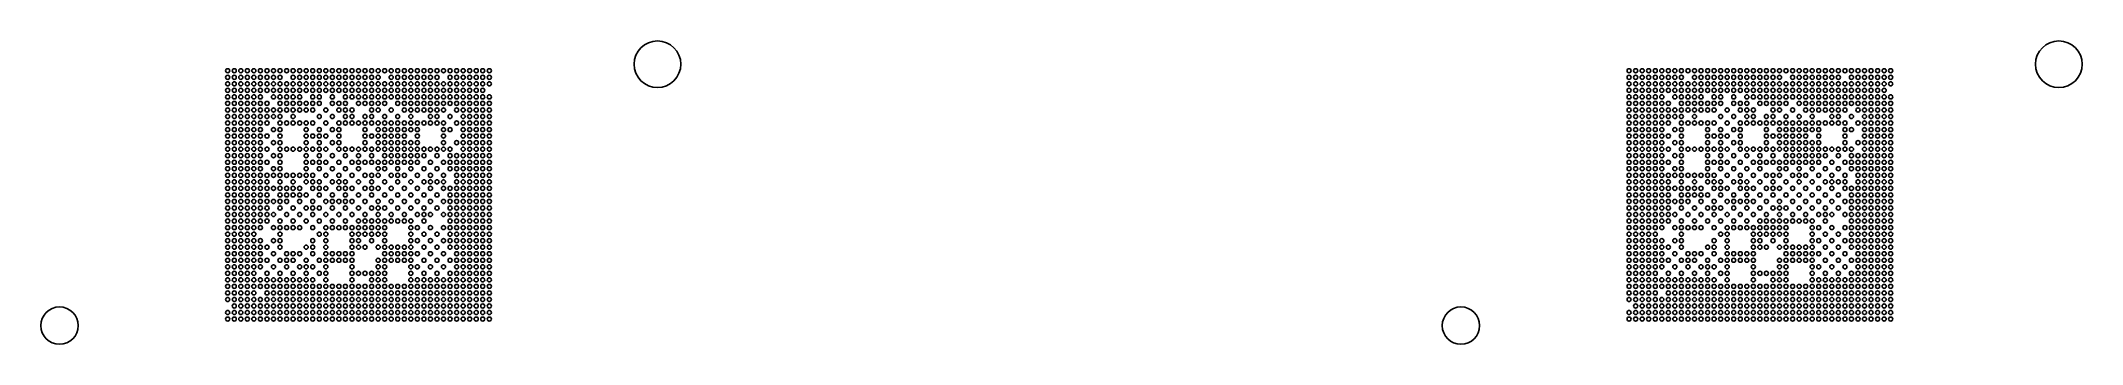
# Model space of a CAD drawing. Header units: millimetres. Extents: x 387 to 496, y 93 to 109.
import ezdxf

# ---------------------------------------------------------------- set-up
doc = ezdxf.new("R2010")
doc.units = ezdxf.units.MM

msp = doc.modelspace()

# ---------------------------------------------------------------- linework, layer by layer
for centre, radius in [((419.63, 107.82), 1.25), ((494.63, 107.82), 1.25), ((396.63, 107.47), 0.11), ((396.63, 107.12), 0.11), ((396.98, 107.47), 0.11), ((396.98, 107.12), 0.11), ((397.33, 107.47), 0.11), ((397.33, 107.12), 0.11), ((397.68, 107.47), 0.11), ((397.68, 107.12), 0.11), ((398.03, 107.47), 0.11), ((398.03, 107.12), 0.11), ((398.38, 107.47), 0.11), ((398.38, 107.12), 0.11), ((398.73, 107.47), 0.11), ((398.73, 107.12), 0.11), ((399.08, 107.47), 0.11), ((399.08, 107.12), 0.11), ((399.43, 107.47), 0.11), ((399.43, 107.12), 0.11), ((399.78, 107.47), 0.11), ((400.13, 107.47), 0.11), ((400.13, 107.12), 0.11), ((400.48, 107.47), 0.11), ((400.48, 107.12), 0.11), ((400.83, 107.47), 0.11), ((400.83, 107.12), 0.11), ((401.18, 107.47), 0.11), ((401.18, 107.12), 0.11), ((401.53, 107.47), 0.11), ((401.53, 107.12), 0.11), ((401.88, 107.47), 0.11), ((401.88, 107.12), 0.11), ((402.23, 107.47), 0.11), ((402.23, 107.12), 0.11), ((402.58, 107.47), 0.11), ((402.58, 107.12), 0.11), ((402.93, 107.47), 0.11), ((402.93, 107.12), 0.11), ((403.28, 107.47), 0.11), ((403.28, 107.12), 0.11), ((403.63, 107.47), 0.11), ((403.63, 107.12), 0.11), ((403.98, 107.47), 0.11), ((403.98, 107.12), 0.11), ((404.33, 107.47), 0.11), ((404.33, 107.12), 0.11), ((404.68, 107.47), 0.11), ((404.68, 107.12), 0.11), ((405.03, 107.47), 0.11), ((405.38, 107.47), 0.11), ((405.38, 107.12), 0.11), ((405.73, 107.47), 0.11), ((405.73, 107.12), 0.11), ((406.08, 107.47), 0.11), ((406.08, 107.12), 0.11), ((406.43, 107.47), 0.11), ((406.43, 107.12), 0.11), ((406.78, 107.47), 0.11), ((406.78, 107.12), 0.11), ((407.13, 107.47), 0.11), ((407.13, 107.12), 0.11), ((407.48, 107.47), 0.11), ((407.48, 107.12), 0.11), ((407.83, 107.47), 0.11), ((407.83, 107.12), 0.11), ((408.18, 107.47), 0.11), ((408.53, 107.47), 0.11), ((408.53, 107.12), 0.11), ((408.88, 107.47), 0.11), ((408.88, 107.12), 0.11), ((409.23, 107.47), 0.11), ((409.23, 107.12), 0.11), ((409.58, 107.47), 0.11), ((409.58, 107.12), 0.11), ((409.93, 107.47), 0.11), ((409.93, 107.12), 0.11), ((410.28, 107.47), 0.11), ((410.28, 107.12), 0.11), ((410.63, 107.47), 0.11), ((410.63, 107.12), 0.11), ((471.63, 107.47), 0.11), ((471.63, 107.12), 0.11), ((471.98, 107.47), 0.11), ((471.98, 107.12), 0.11), ((472.33, 107.47), 0.11), ((472.33, 107.12), 0.11), ((472.68, 107.47), 0.11), ((472.68, 107.12), 0.11), ((473.03, 107.47), 0.11), ((473.03, 107.12), 0.11), ((473.38, 107.47), 0.11), ((473.38, 107.12), 0.11), ((473.73, 107.47), 0.11), ((473.73, 107.12), 0.11), ((474.08, 107.47), 0.11), ((474.08, 107.12), 0.11), ((474.43, 107.47), 0.11), ((474.43, 107.12), 0.11), ((474.78, 107.47), 0.11), ((475.13, 107.47), 0.11), ((475.13, 107.12), 0.11), ((475.48, 107.47), 0.11), ((475.48, 107.12), 0.11), ((475.83, 107.47), 0.11), ((475.83, 107.12), 0.11), ((476.18, 107.47), 0.11), ((476.18, 107.12), 0.11), ((476.53, 107.47), 0.11), ((476.53, 107.12), 0.11), ((476.88, 107.47), 0.11), ((476.88, 107.12), 0.11), ((477.23, 107.47), 0.11), ((477.23, 107.12), 0.11), ((477.58, 107.47), 0.11), ((477.58, 107.12), 0.11), ((477.93, 107.47), 0.11), ((477.93, 107.12), 0.11), ((478.28, 107.47), 0.11), ((478.28, 107.12), 0.11), ((478.63, 107.47), 0.11), ((478.63, 107.12), 0.11), ((478.98, 107.47), 0.11), ((478.98, 107.12), 0.11), ((479.33, 107.47), 0.11), ((479.33, 107.12), 0.11), ((479.68, 107.47), 0.11), ((479.68, 107.12), 0.11), ((480.03, 107.47), 0.11), ((480.38, 107.47), 0.11), ((480.38, 107.12), 0.11), ((480.73, 107.47), 0.11), ((480.73, 107.12), 0.11), ((481.08, 107.47), 0.11), ((481.08, 107.12), 0.11), ((481.43, 107.47), 0.11), ((481.43, 107.12), 0.11), ((481.78, 107.47), 0.11), ((481.78, 107.12), 0.11), ((482.13, 107.47), 0.11), ((482.13, 107.12), 0.11), ((482.48, 107.47), 0.11), ((482.48, 107.12), 0.11), ((482.83, 107.47), 0.11), ((482.83, 107.12), 0.11), ((483.18, 107.47), 0.11), ((483.53, 107.47), 0.11), ((483.53, 107.12), 0.11), ((483.88, 107.47), 0.11), ((483.88, 107.12), 0.11), ((484.23, 107.47), 0.11), ((484.23, 107.12), 0.11), ((484.58, 107.47), 0.11), ((484.58, 107.12), 0.11), ((484.93, 107.47), 0.11), ((484.93, 107.12), 0.11), ((485.28, 107.47), 0.11), ((485.28, 107.12), 0.11), ((485.63, 107.47), 0.11), ((485.63, 107.12), 0.11), ((396.63, 106.77), 0.11), ((396.63, 106.42), 0.11), ((396.63, 106.07), 0.11), ((396.98, 106.77), 0.11), ((396.98, 106.42), 0.11), ((396.98, 106.07), 0.11), ((397.33, 106.77), 0.11), ((397.33, 106.42), 0.11), ((397.33, 106.07), 0.11), ((397.68, 106.77), 0.11), ((397.68, 106.42), 0.11), ((397.68, 106.07), 0.11), ((398.03, 106.77), 0.11), ((398.03, 106.42), 0.11), ((398.03, 106.07), 0.11), ((398.38, 106.77), 0.11), ((398.38, 106.42), 0.11), ((398.38, 106.07), 0.11), ((398.73, 106.77), 0.11), ((398.73, 106.42), 0.11), ((399.08, 106.77), 0.11), ((399.08, 106.42), 0.11), ((399.08, 106.07), 0.11), ((399.43, 106.77), 0.11), ((399.43, 106.42), 0.11), ((399.43, 106.07), 0.11), ((399.78, 106.77), 0.11), ((399.78, 106.42), 0.11), ((399.78, 106.07), 0.11), ((400.13, 106.77), 0.11), ((400.13, 106.42), 0.11), ((400.13, 106.07), 0.11), ((400.48, 106.77), 0.11), ((400.48, 106.42), 0.11), ((400.48, 106.07), 0.11), ((400.83, 106.77), 0.11), ((400.83, 106.42), 0.11), ((401.18, 106.77), 0.11), ((401.18, 106.42), 0.11), ((401.18, 106.07), 0.11), ((401.53, 106.77), 0.11), ((401.53, 106.42), 0.11), ((401.53, 106.07), 0.11), ((401.88, 106.77), 0.11), ((401.88, 106.42), 0.11), ((402.23, 106.77), 0.11), ((402.23, 106.42), 0.11), ((402.23, 106.07), 0.11), ((402.58, 106.77), 0.11), ((402.58, 106.42), 0.11), ((402.93, 106.77), 0.11), ((402.93, 106.42), 0.11), ((402.93, 106.07), 0.11), ((403.28, 106.77), 0.11), ((403.28, 106.42), 0.11), ((403.28, 106.07), 0.11), ((403.63, 106.77), 0.11), ((403.63, 106.42), 0.11), ((403.63, 106.07), 0.11), ((403.98, 106.77), 0.11), ((403.98, 106.42), 0.11), ((403.98, 106.07), 0.11), ((404.33, 106.77), 0.11), ((404.33, 106.42), 0.11), ((404.33, 106.07), 0.11), ((404.68, 106.77), 0.11), ((404.68, 106.42), 0.11), ((404.68, 106.07), 0.11), ((405.03, 106.77), 0.11), ((405.03, 106.42), 0.11), ((405.03, 106.07), 0.11), ((405.38, 106.77), 0.11), ((405.38, 106.42), 0.11), ((405.38, 106.07), 0.11), ((405.73, 106.77), 0.11), ((405.73, 106.42), 0.11), ((405.73, 106.07), 0.11), ((406.08, 106.77), 0.11), ((406.08, 106.42), 0.11), ((406.08, 106.07), 0.11), ((406.43, 106.77), 0.11), ((406.43, 106.42), 0.11), ((406.43, 106.07), 0.11), ((406.78, 106.77), 0.11), ((406.78, 106.42), 0.11), ((406.78, 106.07), 0.11), ((407.13, 106.77), 0.11), ((407.13, 106.42), 0.11), ((407.13, 106.07), 0.11), ((407.48, 106.77), 0.11), ((407.48, 106.42), 0.11), ((407.48, 106.07), 0.11), ((407.83, 106.77), 0.11), ((407.83, 106.42), 0.11), ((407.83, 106.07), 0.11), ((408.18, 106.77), 0.11), ((408.18, 106.42), 0.11), ((408.18, 106.07), 0.11), ((408.53, 106.77), 0.11), ((408.53, 106.42), 0.11), ((408.53, 106.07), 0.11), ((408.88, 106.77), 0.11), ((408.88, 106.42), 0.11), ((408.88, 106.07), 0.11), ((409.23, 106.77), 0.11), ((409.23, 106.42), 0.11), ((409.23, 106.07), 0.11), ((409.58, 106.77), 0.11), ((409.58, 106.42), 0.11), ((409.58, 106.07), 0.11), ((409.93, 106.77), 0.11), ((409.93, 106.42), 0.11), ((409.93, 106.07), 0.11), ((410.28, 106.77), 0.11), ((410.28, 106.42), 0.11), ((410.28, 106.07), 0.11), ((410.63, 106.77), 0.11), ((410.63, 106.07), 0.11), ((471.63, 106.77), 0.11), ((471.63, 106.42), 0.11), ((471.63, 106.07), 0.11), ((471.98, 106.77), 0.11), ((471.98, 106.42), 0.11), ((471.98, 106.07), 0.11), ((472.33, 106.77), 0.11), ((472.33, 106.42), 0.11), ((472.33, 106.07), 0.11), ((472.68, 106.77), 0.11), ((472.68, 106.42), 0.11), ((472.68, 106.07), 0.11), ((473.03, 106.77), 0.11), ((473.03, 106.42), 0.11), ((473.03, 106.07), 0.11), ((473.38, 106.77), 0.11), ((473.38, 106.42), 0.11), ((473.38, 106.07), 0.11), ((473.73, 106.77), 0.11), ((473.73, 106.42), 0.11), ((474.08, 106.77), 0.11), ((474.08, 106.42), 0.11), ((474.08, 106.07), 0.11), ((474.43, 106.77), 0.11), ((474.43, 106.42), 0.11), ((474.43, 106.07), 0.11), ((474.78, 106.77), 0.11), ((474.78, 106.42), 0.11), ((474.78, 106.07), 0.11), ((475.13, 106.77), 0.11), ((475.13, 106.42), 0.11), ((475.13, 106.07), 0.11), ((475.48, 106.77), 0.11), ((475.48, 106.42), 0.11), ((475.48, 106.07), 0.11), ((475.83, 106.77), 0.11), ((475.83, 106.42), 0.11), ((476.18, 106.77), 0.11), ((476.18, 106.42), 0.11), ((476.18, 106.07), 0.11), ((476.53, 106.77), 0.11), ((476.53, 106.42), 0.11), ((476.53, 106.07), 0.11), ((476.88, 106.77), 0.11), ((476.88, 106.42), 0.11), ((477.23, 106.77), 0.11), ((477.23, 106.42), 0.11), ((477.23, 106.07), 0.11), ((477.58, 106.77), 0.11), ((477.58, 106.42), 0.11), ((477.93, 106.77), 0.11), ((477.93, 106.42), 0.11), ((477.93, 106.07), 0.11), ((478.28, 106.77), 0.11), ((478.28, 106.42), 0.11), ((478.28, 106.07), 0.11), ((478.63, 106.77), 0.11), ((478.63, 106.42), 0.11), ((478.63, 106.07), 0.11), ((478.98, 106.77), 0.11), ((478.98, 106.42), 0.11), ((478.98, 106.07), 0.11), ((479.33, 106.77), 0.11), ((479.33, 106.42), 0.11), ((479.33, 106.07), 0.11), ((479.68, 106.77), 0.11), ((479.68, 106.42), 0.11), ((479.68, 106.07), 0.11), ((480.03, 106.77), 0.11), ((480.03, 106.42), 0.11), ((480.03, 106.07), 0.11), ((480.38, 106.77), 0.11), ((480.38, 106.42), 0.11), ((480.38, 106.07), 0.11), ((480.73, 106.77), 0.11), ((480.73, 106.42), 0.11), ((480.73, 106.07), 0.11), ((481.08, 106.77), 0.11), ((481.08, 106.42), 0.11), ((481.08, 106.07), 0.11), ((481.43, 106.77), 0.11), ((481.43, 106.42), 0.11), ((481.43, 106.07), 0.11), ((481.78, 106.77), 0.11), ((481.78, 106.42), 0.11), ((481.78, 106.07), 0.11), ((482.13, 106.77), 0.11), ((482.13, 106.42), 0.11), ((482.13, 106.07), 0.11), ((482.48, 106.77), 0.11), ((482.48, 106.42), 0.11), ((482.48, 106.07), 0.11), ((482.83, 106.77), 0.11), ((482.83, 106.42), 0.11), ((482.83, 106.07), 0.11), ((483.18, 106.77), 0.11), ((483.18, 106.42), 0.11), ((483.18, 106.07), 0.11), ((483.53, 106.77), 0.11), ((483.53, 106.42), 0.11), ((483.53, 106.07), 0.11), ((483.88, 106.77), 0.11), ((483.88, 106.42), 0.11), ((483.88, 106.07), 0.11), ((484.23, 106.77), 0.11), ((484.23, 106.42), 0.11), ((484.23, 106.07), 0.11), ((484.58, 106.77), 0.11), ((484.58, 106.42), 0.11), ((484.58, 106.07), 0.11), ((484.93, 106.77), 0.11), ((484.93, 106.42), 0.11), ((484.93, 106.07), 0.11), ((485.28, 106.77), 0.11), ((485.28, 106.42), 0.11), ((485.28, 106.07), 0.11), ((485.63, 106.77), 0.11), ((485.63, 106.07), 0.11), ((396.63, 105.72), 0.11), ((396.63, 105.37), 0.11), ((396.63, 105.02), 0.11), ((396.98, 105.72), 0.11), ((396.98, 105.37), 0.11), ((396.98, 105.02), 0.11), ((397.33, 105.72), 0.11), ((397.33, 105.37), 0.11), ((397.33, 105.02), 0.11), ((397.68, 105.72), 0.11), ((397.68, 105.37), 0.11), ((397.68, 105.02), 0.11), ((398.03, 105.72), 0.11), ((398.03, 105.37), 0.11), ((398.03, 105.02), 0.11), ((398.38, 105.72), 0.11), ((398.38, 105.37), 0.11), ((398.38, 105.02), 0.11), ((398.73, 105.72), 0.11), ((398.73, 105.37), 0.11), ((398.73, 105.02), 0.11), ((399.08, 105.37), 0.11), ((399.08, 105.02), 0.11), ((399.43, 105.72), 0.11), ((399.43, 105.37), 0.11), ((399.43, 105.02), 0.11), ((399.78, 105.72), 0.11), ((399.78, 105.37), 0.11), ((400.13, 105.72), 0.11), ((400.13, 105.37), 0.11), ((400.13, 105.02), 0.11), ((400.48, 105.72), 0.11), ((400.48, 105.37), 0.11), ((400.83, 105.72), 0.11), ((400.83, 105.37), 0.11), ((401.18, 105.72), 0.11), ((401.18, 105.37), 0.11), ((401.53, 105.72), 0.11), ((401.53, 105.02), 0.11), ((401.88, 105.37), 0.11), ((402.23, 105.72), 0.11), ((402.23, 105.02), 0.11), ((402.58, 105.72), 0.11), ((402.58, 105.37), 0.11), ((402.93, 105.72), 0.11), ((402.93, 105.37), 0.11), ((402.93, 105.02), 0.11), ((403.28, 105.37), 0.11), ((403.28, 105.02), 0.11), ((403.63, 105.72), 0.11), ((403.98, 105.72), 0.11), ((403.98, 105.02), 0.11), ((404.33, 105.72), 0.11), ((404.33, 105.37), 0.11), ((404.33, 105.02), 0.11), ((404.68, 105.72), 0.11), ((404.68, 105.37), 0.11), ((405.03, 105.72), 0.11), ((405.03, 105.02), 0.11), ((405.38, 105.37), 0.11), ((405.73, 105.72), 0.11), ((405.73, 105.02), 0.11), ((406.08, 105.72), 0.11), ((406.08, 105.37), 0.11), ((406.43, 105.72), 0.11), ((406.43, 105.37), 0.11), ((406.43, 105.02), 0.11), ((406.78, 105.72), 0.11), ((406.78, 105.37), 0.11), ((407.13, 105.72), 0.11), ((407.13, 105.37), 0.11), ((407.48, 105.72), 0.11), ((407.48, 105.37), 0.11), ((407.48, 105.02), 0.11), ((407.83, 105.72), 0.11), ((407.83, 105.37), 0.11), ((407.83, 105.02), 0.11), ((408.18, 105.72), 0.11), ((408.18, 105.37), 0.11), ((408.53, 105.72), 0.11), ((408.53, 105.02), 0.11), ((408.88, 105.72), 0.11), ((408.88, 105.37), 0.11), ((409.23, 105.72), 0.11), ((409.23, 105.37), 0.11), ((409.23, 105.02), 0.11), ((409.58, 105.72), 0.11), ((409.58, 105.37), 0.11), ((409.58, 105.02), 0.11), ((409.93, 105.72), 0.11), ((409.93, 105.37), 0.11), ((409.93, 105.02), 0.11), ((410.28, 105.72), 0.11), ((410.28, 105.37), 0.11), ((410.28, 105.02), 0.11), ((410.63, 105.72), 0.11), ((410.63, 105.37), 0.11), ((410.63, 105.02), 0.11), ((471.63, 105.72), 0.11), ((471.63, 105.37), 0.11), ((471.63, 105.02), 0.11), ((471.98, 105.72), 0.11), ((471.98, 105.37), 0.11), ((471.98, 105.02), 0.11), ((472.33, 105.72), 0.11), ((472.33, 105.37), 0.11), ((472.33, 105.02), 0.11), ((472.68, 105.72), 0.11), ((472.68, 105.37), 0.11), ((472.68, 105.02), 0.11), ((473.03, 105.72), 0.11), ((473.03, 105.37), 0.11), ((473.03, 105.02), 0.11), ((473.38, 105.72), 0.11), ((473.38, 105.37), 0.11), ((473.38, 105.02), 0.11), ((473.73, 105.72), 0.11), ((473.73, 105.37), 0.11), ((473.73, 105.02), 0.11), ((474.08, 105.37), 0.11), ((474.08, 105.02), 0.11), ((474.43, 105.72), 0.11), ((474.43, 105.37), 0.11), ((474.43, 105.02), 0.11), ((474.78, 105.72), 0.11), ((474.78, 105.37), 0.11), ((475.13, 105.72), 0.11), ((475.13, 105.37), 0.11), ((475.13, 105.02), 0.11), ((475.48, 105.72), 0.11), ((475.48, 105.37), 0.11), ((475.83, 105.72), 0.11), ((475.83, 105.37), 0.11), ((476.18, 105.72), 0.11), ((476.18, 105.37), 0.11), ((476.53, 105.72), 0.11), ((476.53, 105.02), 0.11), ((476.88, 105.37), 0.11), ((477.23, 105.72), 0.11), ((477.23, 105.02), 0.11), ((477.58, 105.72), 0.11), ((477.58, 105.37), 0.11), ((477.93, 105.72), 0.11), ((477.93, 105.37), 0.11), ((477.93, 105.02), 0.11), ((478.28, 105.37), 0.11), ((478.28, 105.02), 0.11), ((478.63, 105.72), 0.11), ((478.98, 105.72), 0.11), ((478.98, 105.02), 0.11), ((479.33, 105.72), 0.11), ((479.33, 105.37), 0.11), ((479.33, 105.02), 0.11), ((479.68, 105.72), 0.11), ((479.68, 105.37), 0.11), ((480.03, 105.72), 0.11), ((480.03, 105.02), 0.11), ((480.38, 105.37), 0.11), ((480.73, 105.72), 0.11), ((480.73, 105.02), 0.11), ((481.08, 105.72), 0.11), ((481.08, 105.37), 0.11), ((481.43, 105.72), 0.11), ((481.43, 105.37), 0.11), ((481.43, 105.02), 0.11), ((481.78, 105.72), 0.11), ((481.78, 105.37), 0.11), ((482.13, 105.72), 0.11), ((482.13, 105.37), 0.11), ((482.48, 105.72), 0.11), ((482.48, 105.37), 0.11), ((482.48, 105.02), 0.11), ((482.83, 105.72), 0.11), ((482.83, 105.37), 0.11), ((482.83, 105.02), 0.11), ((483.18, 105.72), 0.11), ((483.18, 105.37), 0.11), ((483.53, 105.72), 0.11), ((483.53, 105.02), 0.11), ((483.88, 105.72), 0.11), ((483.88, 105.37), 0.11), ((484.23, 105.72), 0.11), ((484.23, 105.37), 0.11), ((484.23, 105.02), 0.11), ((484.58, 105.72), 0.11), ((484.58, 105.37), 0.11), ((484.58, 105.02), 0.11), ((484.93, 105.72), 0.11), ((484.93, 105.37), 0.11), ((484.93, 105.02), 0.11), ((485.28, 105.72), 0.11), ((485.28, 105.37), 0.11), ((485.28, 105.02), 0.11), ((485.63, 105.72), 0.11), ((485.63, 105.37), 0.11), ((485.63, 105.02), 0.11), ((396.63, 104.67), 0.11), ((396.63, 104.32), 0.11), ((396.63, 103.97), 0.11), ((396.98, 104.67), 0.11), ((396.98, 104.32), 0.11), ((396.98, 103.97), 0.11), ((397.33, 104.67), 0.11), ((397.33, 104.32), 0.11), ((397.33, 103.97), 0.11), ((397.68, 104.67), 0.11), ((397.68, 104.32), 0.11), ((397.68, 103.97), 0.11), ((398.03, 104.67), 0.11), ((398.03, 104.32), 0.11), ((398.03, 103.97), 0.11), ((398.38, 104.67), 0.11), ((398.38, 104.32), 0.11), ((398.38, 103.97), 0.11), ((398.73, 104.67), 0.11), ((398.73, 103.97), 0.11), ((399.08, 104.32), 0.11), ((399.43, 104.67), 0.11), ((399.43, 104.32), 0.11), ((399.43, 103.97), 0.11), ((399.78, 104.67), 0.11), ((400.13, 104.67), 0.11), ((400.48, 104.67), 0.11), ((400.83, 104.67), 0.11), ((400.83, 104.32), 0.11), ((400.83, 103.97), 0.11), ((401.18, 104.67), 0.11), ((401.18, 103.97), 0.11), ((401.53, 104.32), 0.11), ((401.53, 103.97), 0.11), ((401.88, 104.67), 0.11), ((401.88, 103.97), 0.11), ((402.23, 104.32), 0.11), ((402.58, 104.67), 0.11), ((402.58, 104.32), 0.11), ((402.58, 103.97), 0.11), ((402.93, 104.67), 0.11), ((403.28, 104.67), 0.11), ((403.63, 104.67), 0.11), ((403.98, 104.67), 0.11), ((403.98, 104.32), 0.11), ((403.98, 103.97), 0.11), ((404.33, 104.67), 0.11), ((404.33, 103.97), 0.11), ((404.68, 104.67), 0.11), ((404.68, 104.32), 0.11), ((404.68, 103.97), 0.11), ((405.03, 104.67), 0.11), ((405.03, 104.32), 0.11), ((405.03, 103.97), 0.11), ((405.38, 104.67), 0.11), ((405.38, 104.32), 0.11), ((405.38, 103.97), 0.11), ((405.73, 104.67), 0.11), ((405.73, 104.32), 0.11), ((405.73, 103.97), 0.11), ((406.08, 104.67), 0.11), ((406.08, 104.32), 0.11), ((406.08, 103.97), 0.11), ((406.43, 104.67), 0.11), ((406.43, 104.32), 0.11), ((406.78, 104.67), 0.11), ((406.78, 104.32), 0.11), ((406.78, 103.97), 0.11), ((407.13, 104.67), 0.11), ((407.48, 104.67), 0.11), ((407.83, 104.67), 0.11), ((408.18, 104.67), 0.11), ((408.18, 104.32), 0.11), ((408.18, 103.97), 0.11), ((408.53, 104.32), 0.11), ((408.88, 104.67), 0.11), ((409.23, 104.67), 0.11), ((409.23, 104.32), 0.11), ((409.23, 103.97), 0.11), ((409.58, 104.67), 0.11), ((409.58, 104.32), 0.11), ((409.58, 103.97), 0.11), ((409.93, 104.67), 0.11), ((409.93, 104.32), 0.11), ((409.93, 103.97), 0.11), ((410.28, 104.67), 0.11), ((410.28, 104.32), 0.11), ((410.28, 103.97), 0.11), ((410.63, 104.67), 0.11), ((410.63, 104.32), 0.11), ((410.63, 103.97), 0.11), ((471.63, 104.67), 0.11), ((471.63, 104.32), 0.11), ((471.63, 103.97), 0.11), ((471.98, 104.67), 0.11), ((471.98, 104.32), 0.11), ((471.98, 103.97), 0.11), ((472.33, 104.67), 0.11), ((472.33, 104.32), 0.11), ((472.33, 103.97), 0.11), ((472.68, 104.67), 0.11), ((472.68, 104.32), 0.11), ((472.68, 103.97), 0.11), ((473.03, 104.67), 0.11), ((473.03, 104.32), 0.11), ((473.03, 103.97), 0.11), ((473.38, 104.67), 0.11), ((473.38, 104.32), 0.11), ((473.38, 103.97), 0.11), ((473.73, 104.67), 0.11), ((473.73, 103.97), 0.11), ((474.08, 104.32), 0.11), ((474.43, 104.67), 0.11), ((474.43, 104.32), 0.11), ((474.43, 103.97), 0.11), ((474.78, 104.67), 0.11), ((475.13, 104.67), 0.11), ((475.48, 104.67), 0.11), ((475.83, 104.67), 0.11), ((475.83, 104.32), 0.11), ((475.83, 103.97), 0.11), ((476.18, 104.67), 0.11), ((476.18, 103.97), 0.11), ((476.53, 104.32), 0.11), ((476.53, 103.97), 0.11), ((476.88, 104.67), 0.11), ((476.88, 103.97), 0.11), ((477.23, 104.32), 0.11), ((477.58, 104.67), 0.11), ((477.58, 104.32), 0.11), ((477.58, 103.97), 0.11), ((477.93, 104.67), 0.11), ((478.28, 104.67), 0.11), ((478.63, 104.67), 0.11), ((478.98, 104.67), 0.11), ((478.98, 104.32), 0.11), ((478.98, 103.97), 0.11), ((479.33, 104.67), 0.11), ((479.33, 103.97), 0.11), ((479.68, 104.67), 0.11), ((479.68, 104.32), 0.11), ((479.68, 103.97), 0.11), ((480.03, 104.67), 0.11), ((480.03, 104.32), 0.11), ((480.03, 103.97), 0.11), ((480.38, 104.67), 0.11), ((480.38, 104.32), 0.11), ((480.38, 103.97), 0.11), ((480.73, 104.67), 0.11), ((480.73, 104.32), 0.11), ((480.73, 103.97), 0.11), ((481.08, 104.67), 0.11), ((481.08, 104.32), 0.11), ((481.08, 103.97), 0.11), ((481.43, 104.67), 0.11), ((481.43, 104.32), 0.11), ((481.78, 104.67), 0.11), ((481.78, 104.32), 0.11), ((481.78, 103.97), 0.11), ((482.13, 104.67), 0.11), ((482.48, 104.67), 0.11), ((482.83, 104.67), 0.11), ((483.18, 104.67), 0.11), ((483.18, 104.32), 0.11), ((483.18, 103.97), 0.11), ((483.53, 104.32), 0.11), ((483.88, 104.67), 0.11), ((484.23, 104.67), 0.11), ((484.23, 104.32), 0.11), ((484.23, 103.97), 0.11), ((484.58, 104.67), 0.11), ((484.58, 104.32), 0.11), ((484.58, 103.97), 0.11), ((484.93, 104.67), 0.11), ((484.93, 104.32), 0.11), ((484.93, 103.97), 0.11), ((485.28, 104.67), 0.11), ((485.28, 104.32), 0.11), ((485.28, 103.97), 0.11), ((485.63, 104.67), 0.11), ((485.63, 104.32), 0.11), ((485.63, 103.97), 0.11), ((396.63, 103.62), 0.11), ((396.63, 103.27), 0.11), ((396.63, 102.92), 0.11), ((396.98, 103.62), 0.11), ((396.98, 103.27), 0.11), ((396.98, 102.92), 0.11), ((397.33, 103.62), 0.11), ((397.33, 103.27), 0.11), ((397.33, 102.92), 0.11), ((397.68, 103.62), 0.11), ((397.68, 103.27), 0.11), ((397.68, 102.92), 0.11), ((398.03, 103.62), 0.11), ((398.03, 103.27), 0.11), ((398.03, 102.92), 0.11), ((398.38, 103.62), 0.11), ((398.38, 103.27), 0.11), ((398.38, 102.92), 0.11), ((398.73, 103.27), 0.11), ((399.08, 103.62), 0.11), ((399.08, 102.92), 0.11), ((399.43, 103.62), 0.11), ((399.43, 103.27), 0.11), ((399.43, 102.92), 0.11), ((399.78, 103.27), 0.11), ((400.13, 103.27), 0.11), ((400.48, 103.27), 0.11), ((400.83, 103.62), 0.11), ((400.83, 103.27), 0.11), ((400.83, 102.92), 0.11), ((401.18, 103.27), 0.11), ((401.53, 103.62), 0.11), ((401.53, 103.27), 0.11), ((401.53, 102.92), 0.11), ((401.88, 103.27), 0.11), ((402.23, 103.62), 0.11), ((402.23, 102.92), 0.11), ((402.58, 103.62), 0.11), ((402.58, 103.27), 0.11), ((402.93, 103.27), 0.11), ((402.93, 102.92), 0.11), ((403.28, 103.27), 0.11), ((403.63, 103.27), 0.11), ((403.63, 102.92), 0.11), ((403.98, 103.62), 0.11), ((403.98, 103.27), 0.11), ((404.33, 103.27), 0.11), ((404.33, 102.92), 0.11), ((404.68, 103.62), 0.11), ((404.68, 103.27), 0.11), ((405.03, 103.62), 0.11), ((405.03, 103.27), 0.11), ((405.03, 102.92), 0.11), ((405.38, 103.62), 0.11), ((405.38, 103.27), 0.11), ((405.38, 102.92), 0.11), ((405.73, 103.62), 0.11), ((405.73, 103.27), 0.11), ((405.73, 102.92), 0.11), ((406.08, 103.62), 0.11), ((406.08, 103.27), 0.11), ((406.08, 102.92), 0.11), ((406.43, 103.62), 0.11), ((406.43, 103.27), 0.11), ((406.43, 102.92), 0.11), ((406.78, 103.62), 0.11), ((406.78, 103.27), 0.11), ((406.78, 102.92), 0.11), ((407.13, 103.27), 0.11), ((407.13, 102.92), 0.11), ((407.48, 103.27), 0.11), ((407.83, 103.27), 0.11), ((407.83, 102.92), 0.11), ((408.18, 103.62), 0.11), ((408.18, 103.27), 0.11), ((408.53, 103.27), 0.11), ((408.53, 102.92), 0.11), ((408.88, 103.62), 0.11), ((408.88, 102.92), 0.11), ((409.23, 103.62), 0.11), ((409.23, 103.27), 0.11), ((409.23, 102.92), 0.11), ((409.58, 103.62), 0.11), ((409.58, 103.27), 0.11), ((409.58, 102.92), 0.11), ((409.93, 103.62), 0.11), ((409.93, 103.27), 0.11), ((409.93, 102.92), 0.11), ((410.28, 103.62), 0.11), ((410.28, 103.27), 0.11), ((410.28, 102.92), 0.11), ((410.63, 103.62), 0.11), ((410.63, 103.27), 0.11), ((410.63, 102.92), 0.11), ((471.63, 103.62), 0.11), ((471.63, 103.27), 0.11), ((471.63, 102.92), 0.11), ((471.98, 103.62), 0.11), ((471.98, 103.27), 0.11), ((471.98, 102.92), 0.11), ((472.33, 103.62), 0.11), ((472.33, 103.27), 0.11), ((472.33, 102.92), 0.11), ((472.68, 103.62), 0.11), ((472.68, 103.27), 0.11), ((472.68, 102.92), 0.11), ((473.03, 103.62), 0.11), ((473.03, 103.27), 0.11), ((473.03, 102.92), 0.11), ((473.38, 103.62), 0.11), ((473.38, 103.27), 0.11), ((473.38, 102.92), 0.11), ((473.73, 103.27), 0.11), ((474.08, 103.62), 0.11), ((474.08, 102.92), 0.11), ((474.43, 103.62), 0.11), ((474.43, 103.27), 0.11), ((474.43, 102.92), 0.11), ((474.78, 103.27), 0.11), ((475.13, 103.27), 0.11), ((475.48, 103.27), 0.11), ((475.83, 103.62), 0.11), ((475.83, 103.27), 0.11), ((475.83, 102.92), 0.11), ((476.18, 103.27), 0.11), ((476.53, 103.62), 0.11), ((476.53, 103.27), 0.11), ((476.53, 102.92), 0.11), ((476.88, 103.27), 0.11), ((477.23, 103.62), 0.11), ((477.23, 102.92), 0.11), ((477.58, 103.62), 0.11), ((477.58, 103.27), 0.11), ((477.93, 103.27), 0.11), ((477.93, 102.92), 0.11), ((478.28, 103.27), 0.11), ((478.63, 103.27), 0.11), ((478.63, 102.92), 0.11), ((478.98, 103.62), 0.11), ((478.98, 103.27), 0.11), ((479.33, 103.27), 0.11), ((479.33, 102.92), 0.11), ((479.68, 103.62), 0.11), ((479.68, 103.27), 0.11), ((480.03, 103.62), 0.11), ((480.03, 103.27), 0.11), ((480.03, 102.92), 0.11), ((480.38, 103.62), 0.11), ((480.38, 103.27), 0.11), ((480.38, 102.92), 0.11), ((480.73, 103.62), 0.11), ((480.73, 103.27), 0.11), ((480.73, 102.92), 0.11), ((481.08, 103.62), 0.11), ((481.08, 103.27), 0.11), ((481.08, 102.92), 0.11), ((481.43, 103.62), 0.11), ((481.43, 103.27), 0.11), ((481.43, 102.92), 0.11), ((481.78, 103.62), 0.11), ((481.78, 103.27), 0.11), ((481.78, 102.92), 0.11), ((482.13, 103.27), 0.11), ((482.13, 102.92), 0.11), ((482.48, 103.27), 0.11), ((482.83, 103.27), 0.11), ((482.83, 102.92), 0.11), ((483.18, 103.62), 0.11), ((483.18, 103.27), 0.11), ((483.53, 103.27), 0.11), ((483.53, 102.92), 0.11), ((483.88, 103.62), 0.11), ((483.88, 102.92), 0.11), ((484.23, 103.62), 0.11), ((484.23, 103.27), 0.11), ((484.23, 102.92), 0.11), ((484.58, 103.62), 0.11), ((484.58, 103.27), 0.11), ((484.58, 102.92), 0.11), ((484.93, 103.62), 0.11), ((484.93, 103.27), 0.11), ((484.93, 102.92), 0.11), ((485.28, 103.62), 0.11), ((485.28, 103.27), 0.11), ((485.28, 102.92), 0.11), ((485.63, 103.62), 0.11), ((485.63, 103.27), 0.11), ((485.63, 102.92), 0.11), ((396.63, 102.57), 0.11), ((396.63, 102.22), 0.11), ((396.63, 101.87), 0.11), ((396.63, 101.52), 0.11), ((396.98, 102.57), 0.11), ((396.98, 102.22), 0.11), ((396.98, 101.87), 0.11), ((396.98, 101.52), 0.11), ((397.33, 102.57), 0.11), ((397.33, 102.22), 0.11), ((397.33, 101.87), 0.11), ((397.33, 101.52), 0.11), ((397.68, 102.57), 0.11), ((397.68, 102.22), 0.11), ((397.68, 101.87), 0.11), ((397.68, 101.52), 0.11), ((398.03, 102.57), 0.11), ((398.03, 102.22), 0.11), ((398.03, 101.87), 0.11), ((398.03, 101.52), 0.11), ((398.38, 102.57), 0.11), ((398.38, 102.22), 0.11), ((398.38, 101.87), 0.11), ((398.38, 101.52), 0.11), ((398.73, 102.57), 0.11), ((398.73, 101.87), 0.11), ((398.73, 101.52), 0.11), ((399.08, 102.22), 0.11), ((399.08, 101.87), 0.11), ((399.43, 102.57), 0.11), ((399.43, 102.22), 0.11), ((399.43, 101.87), 0.11), ((399.43, 101.52), 0.11), ((399.78, 101.87), 0.11), ((400.13, 101.87), 0.11), ((400.13, 101.52), 0.11), ((400.48, 101.87), 0.11), ((400.83, 102.57), 0.11), ((400.83, 102.22), 0.11), ((400.83, 101.87), 0.11), ((400.83, 101.52), 0.11), ((401.18, 102.57), 0.11), ((401.18, 101.87), 0.11), ((401.18, 101.52), 0.11), ((401.53, 102.57), 0.11), ((401.53, 102.22), 0.11), ((401.53, 101.52), 0.11), ((401.88, 102.57), 0.11), ((401.88, 101.87), 0.11), ((402.23, 102.22), 0.11), ((402.23, 101.52), 0.11), ((402.58, 102.57), 0.11), ((402.58, 101.87), 0.11), ((402.58, 101.52), 0.11), ((402.93, 102.22), 0.11), ((402.93, 101.52), 0.11), ((403.28, 102.57), 0.11), ((403.28, 101.87), 0.11), ((403.63, 102.57), 0.11), ((403.63, 102.22), 0.11), ((403.63, 101.52), 0.11), ((403.98, 102.57), 0.11), ((403.98, 101.87), 0.11), ((404.33, 102.57), 0.11), ((404.33, 101.87), 0.11), ((404.33, 101.52), 0.11), ((404.68, 102.57), 0.11), ((404.68, 102.22), 0.11), ((404.68, 101.87), 0.11), ((405.03, 102.57), 0.11), ((405.03, 102.22), 0.11), ((405.03, 101.52), 0.11), ((405.38, 102.57), 0.11), ((405.38, 101.87), 0.11), ((405.73, 102.57), 0.11), ((405.73, 102.22), 0.11), ((405.73, 101.87), 0.11), ((405.73, 101.52), 0.11), ((406.08, 102.57), 0.11), ((406.08, 101.87), 0.11), ((406.43, 102.57), 0.11), ((406.43, 102.22), 0.11), ((406.43, 101.52), 0.11), ((406.78, 102.57), 0.11), ((406.78, 101.87), 0.11), ((407.13, 102.22), 0.11), ((407.13, 101.52), 0.11), ((407.48, 102.57), 0.11), ((407.48, 101.87), 0.11), ((407.48, 101.52), 0.11), ((407.83, 102.22), 0.11), ((407.83, 101.52), 0.11), ((408.18, 102.57), 0.11), ((408.18, 101.87), 0.11), ((408.18, 101.52), 0.11), ((408.53, 102.57), 0.11), ((408.53, 102.22), 0.11), ((408.88, 102.57), 0.11), ((408.88, 102.22), 0.11), ((408.88, 101.87), 0.11), ((408.88, 101.52), 0.11), ((409.23, 102.57), 0.11), ((409.23, 102.22), 0.11), ((409.23, 101.87), 0.11), ((409.23, 101.52), 0.11), ((409.58, 102.57), 0.11), ((409.58, 102.22), 0.11), ((409.58, 101.87), 0.11), ((409.58, 101.52), 0.11), ((409.93, 102.57), 0.11), ((409.93, 102.22), 0.11), ((409.93, 101.87), 0.11), ((409.93, 101.52), 0.11), ((410.28, 102.57), 0.11), ((410.28, 102.22), 0.11), ((410.28, 101.87), 0.11), ((410.28, 101.52), 0.11), ((410.63, 102.57), 0.11), ((410.63, 102.22), 0.11), ((410.63, 101.87), 0.11), ((410.63, 101.52), 0.11), ((471.63, 102.57), 0.11), ((471.63, 102.22), 0.11), ((471.63, 101.87), 0.11), ((471.63, 101.52), 0.11), ((471.98, 102.57), 0.11), ((471.98, 102.22), 0.11), ((471.98, 101.87), 0.11), ((471.98, 101.52), 0.11), ((472.33, 102.57), 0.11), ((472.33, 102.22), 0.11), ((472.33, 101.87), 0.11), ((472.33, 101.52), 0.11), ((472.68, 102.57), 0.11), ((472.68, 102.22), 0.11), ((472.68, 101.87), 0.11), ((472.68, 101.52), 0.11), ((473.03, 102.57), 0.11), ((473.03, 102.22), 0.11), ((473.03, 101.87), 0.11), ((473.03, 101.52), 0.11), ((473.38, 102.57), 0.11), ((473.38, 102.22), 0.11), ((473.38, 101.87), 0.11), ((473.38, 101.52), 0.11), ((473.73, 102.57), 0.11), ((473.73, 101.87), 0.11), ((473.73, 101.52), 0.11), ((474.08, 102.22), 0.11), ((474.08, 101.87), 0.11), ((474.43, 102.57), 0.11), ((474.43, 102.22), 0.11), ((474.43, 101.87), 0.11), ((474.43, 101.52), 0.11), ((474.78, 101.87), 0.11), ((475.13, 101.87), 0.11), ((475.13, 101.52), 0.11), ((475.48, 101.87), 0.11), ((475.83, 102.57), 0.11), ((475.83, 102.22), 0.11), ((475.83, 101.87), 0.11), ((475.83, 101.52), 0.11), ((476.18, 102.57), 0.11), ((476.18, 101.87), 0.11), ((476.18, 101.52), 0.11), ((476.53, 102.57), 0.11), ((476.53, 102.22), 0.11), ((476.53, 101.52), 0.11), ((476.88, 102.57), 0.11), ((476.88, 101.87), 0.11), ((477.23, 102.22), 0.11), ((477.23, 101.52), 0.11), ((477.58, 102.57), 0.11), ((477.58, 101.87), 0.11), ((477.58, 101.52), 0.11), ((477.93, 102.22), 0.11), ((477.93, 101.52), 0.11), ((478.28, 102.57), 0.11), ((478.28, 101.87), 0.11), ((478.63, 102.57), 0.11), ((478.63, 102.22), 0.11), ((478.63, 101.52), 0.11), ((478.98, 102.57), 0.11), ((478.98, 101.87), 0.11), ((479.33, 102.57), 0.11), ((479.33, 101.87), 0.11), ((479.33, 101.52), 0.11), ((479.68, 102.57), 0.11), ((479.68, 102.22), 0.11), ((479.68, 101.87), 0.11), ((480.03, 102.57), 0.11), ((480.03, 102.22), 0.11), ((480.03, 101.52), 0.11), ((480.38, 102.57), 0.11), ((480.38, 101.87), 0.11), ((480.73, 102.57), 0.11), ((480.73, 102.22), 0.11), ((480.73, 101.87), 0.11), ((480.73, 101.52), 0.11), ((481.08, 102.57), 0.11), ((481.08, 101.87), 0.11), ((481.43, 102.57), 0.11), ((481.43, 102.22), 0.11), ((481.43, 101.52), 0.11), ((481.78, 102.57), 0.11), ((481.78, 101.87), 0.11), ((482.13, 102.22), 0.11), ((482.13, 101.52), 0.11), ((482.48, 102.57), 0.11), ((482.48, 101.87), 0.11), ((482.48, 101.52), 0.11), ((482.83, 102.22), 0.11), ((482.83, 101.52), 0.11), ((483.18, 102.57), 0.11), ((483.18, 101.87), 0.11), ((483.18, 101.52), 0.11), ((483.53, 102.57), 0.11), ((483.53, 102.22), 0.11), ((483.88, 102.57), 0.11), ((483.88, 102.22), 0.11), ((483.88, 101.87), 0.11), ((483.88, 101.52), 0.11), ((484.23, 102.57), 0.11), ((484.23, 102.22), 0.11), ((484.23, 101.87), 0.11), ((484.23, 101.52), 0.11), ((484.58, 102.57), 0.11), ((484.58, 102.22), 0.11), ((484.58, 101.87), 0.11), ((484.58, 101.52), 0.11), ((484.93, 102.57), 0.11), ((484.93, 102.22), 0.11), ((484.93, 101.87), 0.11), ((484.93, 101.52), 0.11), ((485.28, 102.57), 0.11), ((485.28, 102.22), 0.11), ((485.28, 101.87), 0.11), ((485.28, 101.52), 0.11), ((485.63, 102.57), 0.11), ((485.63, 102.22), 0.11), ((485.63, 101.87), 0.11), ((485.63, 101.52), 0.11), ((396.63, 101.17), 0.11), ((396.63, 100.82), 0.11), ((396.63, 100.47), 0.11), ((396.98, 101.17), 0.11), ((396.98, 100.82), 0.11), ((396.98, 100.47), 0.11), ((397.33, 101.17), 0.11), ((397.33, 100.82), 0.11), ((397.33, 100.47), 0.11), ((397.68, 101.17), 0.11), ((397.68, 100.82), 0.11), ((397.68, 100.47), 0.11), ((398.03, 101.17), 0.11), ((398.03, 100.82), 0.11), ((398.03, 100.47), 0.11), ((398.38, 101.17), 0.11), ((398.38, 100.82), 0.11), ((398.38, 100.47), 0.11), ((398.73, 101.17), 0.11), ((398.73, 100.82), 0.11), ((398.73, 100.47), 0.11), ((399.08, 101.17), 0.11), ((399.08, 100.47), 0.11), ((399.43, 101.17), 0.11), ((399.43, 100.82), 0.11), ((399.43, 100.47), 0.11), ((399.78, 101.17), 0.11), ((399.78, 100.82), 0.11), ((399.78, 100.47), 0.11), ((400.13, 101.17), 0.11), ((400.13, 100.82), 0.11), ((400.48, 101.17), 0.11), ((400.48, 100.82), 0.11), ((400.48, 100.47), 0.11), ((400.83, 100.82), 0.11), ((401.18, 101.17), 0.11), ((401.18, 100.47), 0.11), ((401.53, 101.17), 0.11), ((401.53, 100.82), 0.11), ((401.88, 101.17), 0.11), ((401.88, 100.47), 0.11), ((402.23, 100.82), 0.11), ((402.23, 100.47), 0.11), ((402.58, 101.17), 0.11), ((402.58, 100.47), 0.11), ((402.93, 101.17), 0.11), ((402.93, 100.82), 0.11), ((402.93, 100.47), 0.11), ((403.28, 101.17), 0.11), ((403.28, 100.47), 0.11), ((403.63, 100.82), 0.11), ((403.98, 101.17), 0.11), ((403.98, 100.47), 0.11), ((404.33, 101.17), 0.11), ((404.33, 100.82), 0.11), ((404.68, 101.17), 0.11), ((404.68, 100.47), 0.11), ((405.03, 100.82), 0.11), ((405.38, 101.17), 0.11), ((405.38, 100.47), 0.11), ((405.73, 100.82), 0.11), ((406.08, 101.17), 0.11), ((406.08, 100.47), 0.11), ((406.43, 100.82), 0.11), ((406.78, 101.17), 0.11), ((406.78, 100.47), 0.11), ((407.13, 100.82), 0.11), ((407.48, 101.17), 0.11), ((407.48, 100.47), 0.11), ((407.83, 100.82), 0.11), ((408.18, 101.17), 0.11), ((408.18, 100.47), 0.11), ((408.53, 101.17), 0.11), ((408.53, 100.82), 0.11), ((408.53, 100.47), 0.11), ((408.88, 101.17), 0.11), ((408.88, 100.82), 0.11), ((408.88, 100.47), 0.11), ((409.23, 101.17), 0.11), ((409.23, 100.82), 0.11), ((409.23, 100.47), 0.11), ((409.58, 101.17), 0.11), ((409.58, 100.82), 0.11), ((409.58, 100.47), 0.11), ((409.93, 101.17), 0.11), ((409.93, 100.82), 0.11), ((409.93, 100.47), 0.11), ((410.28, 101.17), 0.11), ((410.28, 100.82), 0.11), ((410.28, 100.47), 0.11), ((410.63, 101.17), 0.11), ((410.63, 100.82), 0.11), ((410.63, 100.47), 0.11), ((471.63, 101.17), 0.11), ((471.63, 100.82), 0.11), ((471.63, 100.47), 0.11), ((471.98, 101.17), 0.11), ((471.98, 100.82), 0.11), ((471.98, 100.47), 0.11), ((472.33, 101.17), 0.11), ((472.33, 100.82), 0.11), ((472.33, 100.47), 0.11), ((472.68, 101.17), 0.11), ((472.68, 100.82), 0.11), ((472.68, 100.47), 0.11), ((473.03, 101.17), 0.11), ((473.03, 100.82), 0.11), ((473.03, 100.47), 0.11), ((473.38, 101.17), 0.11), ((473.38, 100.82), 0.11), ((473.38, 100.47), 0.11), ((473.73, 101.17), 0.11), ((473.73, 100.82), 0.11), ((473.73, 100.47), 0.11), ((474.08, 101.17), 0.11), ((474.08, 100.47), 0.11), ((474.43, 101.17), 0.11), ((474.43, 100.82), 0.11), ((474.43, 100.47), 0.11), ((474.78, 101.17), 0.11), ((474.78, 100.82), 0.11), ((474.78, 100.47), 0.11), ((475.13, 101.17), 0.11), ((475.13, 100.82), 0.11), ((475.48, 101.17), 0.11), ((475.48, 100.82), 0.11), ((475.48, 100.47), 0.11), ((475.83, 100.82), 0.11), ((476.18, 101.17), 0.11), ((476.18, 100.47), 0.11), ((476.53, 101.17), 0.11), ((476.53, 100.82), 0.11), ((476.88, 101.17), 0.11), ((476.88, 100.47), 0.11), ((477.23, 100.82), 0.11), ((477.23, 100.47), 0.11), ((477.58, 101.17), 0.11), ((477.58, 100.47), 0.11), ((477.93, 101.17), 0.11), ((477.93, 100.82), 0.11), ((477.93, 100.47), 0.11), ((478.28, 101.17), 0.11), ((478.28, 100.47), 0.11), ((478.63, 100.82), 0.11), ((478.98, 101.17), 0.11), ((478.98, 100.47), 0.11), ((479.33, 101.17), 0.11), ((479.33, 100.82), 0.11), ((479.68, 101.17), 0.11), ((479.68, 100.47), 0.11), ((480.03, 100.82), 0.11), ((480.38, 101.17), 0.11), ((480.38, 100.47), 0.11), ((480.73, 100.82), 0.11), ((481.08, 101.17), 0.11), ((481.08, 100.47), 0.11), ((481.43, 100.82), 0.11), ((481.78, 101.17), 0.11), ((481.78, 100.47), 0.11), ((482.13, 100.82), 0.11), ((482.48, 101.17), 0.11), ((482.48, 100.47), 0.11), ((482.83, 100.82), 0.11), ((483.18, 101.17), 0.11), ((483.18, 100.47), 0.11), ((483.53, 101.17), 0.11), ((483.53, 100.82), 0.11), ((483.53, 100.47), 0.11), ((483.88, 101.17), 0.11), ((483.88, 100.82), 0.11), ((483.88, 100.47), 0.11), ((484.23, 101.17), 0.11), ((484.23, 100.82), 0.11), ((484.23, 100.47), 0.11), ((484.58, 101.17), 0.11), ((484.58, 100.82), 0.11), ((484.58, 100.47), 0.11), ((484.93, 101.17), 0.11), ((484.93, 100.82), 0.11), ((484.93, 100.47), 0.11), ((485.28, 101.17), 0.11), ((485.28, 100.82), 0.11), ((485.28, 100.47), 0.11), ((485.63, 101.17), 0.11), ((485.63, 100.82), 0.11), ((485.63, 100.47), 0.11), ((396.63, 100.12), 0.11), ((396.63, 99.77), 0.11), ((396.63, 99.42), 0.11), ((396.98, 100.12), 0.11), ((396.98, 99.77), 0.11), ((396.98, 99.42), 0.11), ((397.33, 100.12), 0.11), ((397.33, 99.77), 0.11), ((397.33, 99.42), 0.11), ((397.68, 100.12), 0.11), ((397.68, 99.77), 0.11), ((397.68, 99.42), 0.11), ((398.03, 100.12), 0.11), ((398.03, 99.77), 0.11), ((398.03, 99.42), 0.11), ((398.38, 100.12), 0.11), ((398.38, 99.77), 0.11), ((398.38, 99.42), 0.11), ((398.73, 100.12), 0.11), ((398.73, 99.77), 0.11), ((398.73, 99.42), 0.11), ((399.08, 99.77), 0.11), ((399.43, 100.12), 0.11), ((399.43, 99.42), 0.11), ((399.78, 99.77), 0.11), ((400.13, 100.12), 0.11), ((400.13, 99.42), 0.11), ((400.48, 99.77), 0.11), ((400.83, 100.12), 0.11), ((400.83, 99.42), 0.11), ((401.18, 100.12), 0.11), ((401.18, 99.77), 0.11), ((401.53, 100.12), 0.11), ((401.53, 99.42), 0.11), ((401.88, 99.77), 0.11), ((402.23, 100.12), 0.11), ((402.23, 99.42), 0.11), ((402.58, 99.77), 0.11), ((402.93, 100.12), 0.11), ((402.93, 99.42), 0.11), ((403.28, 99.77), 0.11), ((403.63, 100.12), 0.11), ((403.63, 99.42), 0.11), ((403.98, 99.77), 0.11), ((403.98, 99.42), 0.11), ((404.33, 100.12), 0.11), ((404.33, 99.42), 0.11), ((404.68, 100.12), 0.11), ((404.68, 99.77), 0.11), ((404.68, 99.42), 0.11), ((405.03, 100.12), 0.11), ((405.03, 99.42), 0.11), ((405.38, 99.77), 0.11), ((405.38, 99.42), 0.11), ((405.73, 100.12), 0.11), ((405.73, 99.42), 0.11), ((406.08, 99.77), 0.11), ((406.08, 99.42), 0.11), ((406.43, 100.12), 0.11), ((406.43, 99.42), 0.11), ((406.78, 99.77), 0.11), ((407.13, 100.12), 0.11), ((407.13, 99.77), 0.11), ((407.13, 99.42), 0.11), ((407.48, 99.77), 0.11), ((407.83, 100.12), 0.11), ((408.18, 99.77), 0.11), ((408.53, 100.12), 0.11), ((408.53, 99.77), 0.11), ((408.53, 99.42), 0.11), ((408.88, 100.12), 0.11), ((408.88, 99.77), 0.11), ((408.88, 99.42), 0.11), ((409.23, 100.12), 0.11), ((409.23, 99.77), 0.11), ((409.23, 99.42), 0.11), ((409.58, 100.12), 0.11), ((409.58, 99.77), 0.11), ((409.58, 99.42), 0.11), ((409.93, 100.12), 0.11), ((409.93, 99.77), 0.11), ((409.93, 99.42), 0.11), ((410.28, 100.12), 0.11), ((410.28, 99.77), 0.11), ((410.28, 99.42), 0.11), ((410.63, 100.12), 0.11), ((410.63, 99.77), 0.11), ((410.63, 99.42), 0.11), ((471.63, 100.12), 0.11), ((471.63, 99.77), 0.11), ((471.63, 99.42), 0.11), ((471.98, 100.12), 0.11), ((471.98, 99.77), 0.11), ((471.98, 99.42), 0.11), ((472.33, 100.12), 0.11), ((472.33, 99.77), 0.11), ((472.33, 99.42), 0.11), ((472.68, 100.12), 0.11), ((472.68, 99.77), 0.11), ((472.68, 99.42), 0.11), ((473.03, 100.12), 0.11), ((473.03, 99.77), 0.11), ((473.03, 99.42), 0.11), ((473.38, 100.12), 0.11), ((473.38, 99.77), 0.11), ((473.38, 99.42), 0.11), ((473.73, 100.12), 0.11), ((473.73, 99.77), 0.11), ((473.73, 99.42), 0.11), ((474.08, 99.77), 0.11), ((474.43, 100.12), 0.11), ((474.43, 99.42), 0.11), ((474.78, 99.77), 0.11), ((475.13, 100.12), 0.11), ((475.13, 99.42), 0.11), ((475.48, 99.77), 0.11), ((475.83, 100.12), 0.11), ((475.83, 99.42), 0.11), ((476.18, 100.12), 0.11), ((476.18, 99.77), 0.11), ((476.53, 100.12), 0.11), ((476.53, 99.42), 0.11), ((476.88, 99.77), 0.11), ((477.23, 100.12), 0.11), ((477.23, 99.42), 0.11), ((477.58, 99.77), 0.11), ((477.93, 100.12), 0.11), ((477.93, 99.42), 0.11), ((478.28, 99.77), 0.11), ((478.63, 100.12), 0.11), ((478.63, 99.42), 0.11), ((478.98, 99.77), 0.11), ((478.98, 99.42), 0.11), ((479.33, 100.12), 0.11), ((479.33, 99.42), 0.11), ((479.68, 100.12), 0.11), ((479.68, 99.77), 0.11), ((479.68, 99.42), 0.11), ((480.03, 100.12), 0.11), ((480.03, 99.42), 0.11), ((480.38, 99.77), 0.11), ((480.38, 99.42), 0.11), ((480.73, 100.12), 0.11), ((480.73, 99.42), 0.11), ((481.08, 99.77), 0.11), ((481.08, 99.42), 0.11), ((481.43, 100.12), 0.11), ((481.43, 99.42), 0.11), ((481.78, 99.77), 0.11), ((482.13, 100.12), 0.11), ((482.13, 99.77), 0.11), ((482.13, 99.42), 0.11), ((482.48, 99.77), 0.11), ((482.83, 100.12), 0.11), ((483.18, 99.77), 0.11), ((483.53, 100.12), 0.11), ((483.53, 99.77), 0.11), ((483.53, 99.42), 0.11), ((483.88, 100.12), 0.11), ((483.88, 99.77), 0.11), ((483.88, 99.42), 0.11), ((484.23, 100.12), 0.11), ((484.23, 99.77), 0.11), ((484.23, 99.42), 0.11), ((484.58, 100.12), 0.11), ((484.58, 99.77), 0.11), ((484.58, 99.42), 0.11), ((484.93, 100.12), 0.11), ((484.93, 99.77), 0.11), ((484.93, 99.42), 0.11), ((485.28, 100.12), 0.11), ((485.28, 99.77), 0.11), ((485.28, 99.42), 0.11), ((485.63, 100.12), 0.11), ((485.63, 99.77), 0.11), ((485.63, 99.42), 0.11), ((396.63, 99.07), 0.11), ((396.63, 98.72), 0.11), ((396.63, 98.37), 0.11), ((396.98, 99.07), 0.11), ((396.98, 98.72), 0.11), ((396.98, 98.37), 0.11), ((397.33, 99.07), 0.11), ((397.33, 98.72), 0.11), ((397.33, 98.37), 0.11), ((397.68, 99.07), 0.11), ((397.68, 98.72), 0.11), ((397.68, 98.37), 0.11), ((398.03, 99.07), 0.11), ((398.03, 98.72), 0.11), ((398.03, 98.37), 0.11), ((398.38, 99.07), 0.11), ((398.38, 98.37), 0.11), ((399.08, 99.07), 0.11), ((399.08, 98.37), 0.11), ((399.43, 99.07), 0.11), ((399.43, 98.72), 0.11), ((399.43, 98.37), 0.11), ((399.78, 99.07), 0.11), ((400.13, 99.07), 0.11), ((400.48, 99.07), 0.11), ((401.18, 99.07), 0.11), ((401.18, 98.37), 0.11), ((401.53, 98.72), 0.11), ((401.88, 99.07), 0.11), ((401.88, 98.72), 0.11), ((401.88, 98.37), 0.11), ((402.23, 99.07), 0.11), ((402.58, 99.07), 0.11), ((402.93, 99.07), 0.11), ((403.28, 99.07), 0.11), ((403.28, 98.72), 0.11), ((403.28, 98.37), 0.11), ((403.63, 99.07), 0.11), ((403.63, 98.72), 0.11), ((403.63, 98.37), 0.11), ((403.98, 99.07), 0.11), ((403.98, 98.72), 0.11), ((404.33, 99.07), 0.11), ((404.33, 98.72), 0.11), ((404.33, 98.37), 0.11), ((404.68, 99.07), 0.11), ((404.68, 98.72), 0.11), ((405.03, 99.07), 0.11), ((405.03, 98.72), 0.11), ((405.03, 98.37), 0.11), ((406.43, 99.07), 0.11), ((406.43, 98.72), 0.11), ((406.43, 98.37), 0.11), ((406.78, 99.07), 0.11), ((406.78, 98.37), 0.11), ((407.13, 98.72), 0.11), ((407.48, 99.07), 0.11), ((407.48, 98.37), 0.11), ((407.83, 98.72), 0.11), ((408.18, 99.07), 0.11), ((408.18, 98.37), 0.11), ((408.53, 99.07), 0.11), ((408.53, 98.72), 0.11), ((408.53, 98.37), 0.11), ((408.88, 99.07), 0.11), ((408.88, 98.72), 0.11), ((408.88, 98.37), 0.11), ((409.23, 99.07), 0.11), ((409.23, 98.72), 0.11), ((409.23, 98.37), 0.11), ((409.58, 99.07), 0.11), ((409.58, 98.72), 0.11), ((409.58, 98.37), 0.11), ((409.93, 99.07), 0.11), ((409.93, 98.72), 0.11), ((409.93, 98.37), 0.11), ((410.28, 99.07), 0.11), ((410.28, 98.72), 0.11), ((410.28, 98.37), 0.11), ((410.63, 99.07), 0.11), ((410.63, 98.72), 0.11), ((410.63, 98.37), 0.11), ((471.63, 99.07), 0.11), ((471.63, 98.72), 0.11), ((471.63, 98.37), 0.11), ((471.98, 99.07), 0.11), ((471.98, 98.72), 0.11), ((471.98, 98.37), 0.11), ((472.33, 99.07), 0.11), ((472.33, 98.72), 0.11), ((472.33, 98.37), 0.11), ((472.68, 99.07), 0.11), ((472.68, 98.72), 0.11), ((472.68, 98.37), 0.11), ((473.03, 99.07), 0.11), ((473.03, 98.72), 0.11), ((473.03, 98.37), 0.11), ((473.38, 99.07), 0.11), ((473.38, 98.37), 0.11), ((474.08, 99.07), 0.11), ((474.08, 98.37), 0.11), ((474.43, 99.07), 0.11), ((474.43, 98.72), 0.11), ((474.43, 98.37), 0.11), ((474.78, 99.07), 0.11), ((475.13, 99.07), 0.11), ((475.48, 99.07), 0.11), ((476.18, 99.07), 0.11), ((476.18, 98.37), 0.11), ((476.53, 98.72), 0.11), ((476.88, 99.07), 0.11), ((476.88, 98.72), 0.11), ((476.88, 98.37), 0.11), ((477.23, 99.07), 0.11), ((477.58, 99.07), 0.11), ((477.93, 99.07), 0.11), ((478.28, 99.07), 0.11), ((478.28, 98.72), 0.11), ((478.28, 98.37), 0.11), ((478.63, 99.07), 0.11), ((478.63, 98.72), 0.11), ((478.63, 98.37), 0.11), ((478.98, 99.07), 0.11), ((478.98, 98.72), 0.11), ((479.33, 99.07), 0.11), ((479.33, 98.72), 0.11), ((479.33, 98.37), 0.11), ((479.68, 99.07), 0.11), ((479.68, 98.72), 0.11), ((480.03, 99.07), 0.11), ((480.03, 98.72), 0.11), ((480.03, 98.37), 0.11), ((481.43, 99.07), 0.11), ((481.43, 98.72), 0.11), ((481.43, 98.37), 0.11), ((481.78, 99.07), 0.11), ((481.78, 98.37), 0.11), ((482.13, 98.72), 0.11), ((482.48, 99.07), 0.11), ((482.48, 98.37), 0.11), ((482.83, 98.72), 0.11), ((483.18, 99.07), 0.11), ((483.18, 98.37), 0.11), ((483.53, 99.07), 0.11), ((483.53, 98.72), 0.11), ((483.53, 98.37), 0.11), ((483.88, 99.07), 0.11), ((483.88, 98.72), 0.11), ((483.88, 98.37), 0.11), ((484.23, 99.07), 0.11), ((484.23, 98.72), 0.11), ((484.23, 98.37), 0.11), ((484.58, 99.07), 0.11), ((484.58, 98.72), 0.11), ((484.58, 98.37), 0.11), ((484.93, 99.07), 0.11), ((484.93, 98.72), 0.11), ((484.93, 98.37), 0.11), ((485.28, 99.07), 0.11), ((485.28, 98.72), 0.11), ((485.28, 98.37), 0.11), ((485.63, 99.07), 0.11), ((485.63, 98.72), 0.11), ((485.63, 98.37), 0.11), ((396.63, 98.02), 0.11), ((396.63, 97.67), 0.11), ((396.63, 97.32), 0.11), ((396.98, 98.02), 0.11), ((396.98, 97.67), 0.11), ((396.98, 97.32), 0.11), ((397.33, 98.02), 0.11), ((397.33, 97.67), 0.11), ((397.33, 97.32), 0.11), ((397.68, 98.02), 0.11), ((397.68, 97.67), 0.11), ((397.68, 97.32), 0.11), ((398.03, 98.02), 0.11), ((398.03, 97.67), 0.11), ((398.03, 97.32), 0.11), ((398.38, 98.02), 0.11), ((398.38, 97.67), 0.11), ((398.38, 97.32), 0.11), ((398.73, 98.02), 0.11), ((398.73, 97.32), 0.11), ((399.08, 97.67), 0.11), ((399.43, 98.02), 0.11), ((399.43, 97.32), 0.11), ((399.78, 97.67), 0.11), ((399.78, 97.32), 0.11), ((400.13, 97.67), 0.11), ((400.13, 97.32), 0.11), ((400.48, 97.67), 0.11), ((400.83, 98.02), 0.11), ((400.83, 97.32), 0.11), ((401.18, 98.02), 0.11), ((401.18, 97.67), 0.11), ((401.53, 97.32), 0.11), ((401.88, 98.02), 0.11), ((401.88, 97.67), 0.11), ((401.88, 97.32), 0.11), ((402.23, 97.67), 0.11), ((402.23, 97.32), 0.11), ((402.58, 97.67), 0.11), ((402.58, 97.32), 0.11), ((402.93, 97.67), 0.11), ((402.93, 97.32), 0.11), ((403.28, 98.02), 0.11), ((403.28, 97.67), 0.11), ((403.28, 97.32), 0.11), ((403.63, 98.02), 0.11), ((403.98, 98.02), 0.11), ((404.68, 98.02), 0.11), ((404.68, 97.32), 0.11), ((405.03, 98.02), 0.11), ((405.03, 97.67), 0.11), ((405.03, 97.32), 0.11), ((405.38, 98.02), 0.11), ((405.38, 97.67), 0.11), ((405.38, 97.32), 0.11), ((405.73, 98.02), 0.11), ((405.73, 97.67), 0.11), ((405.73, 97.32), 0.11), ((406.08, 98.02), 0.11), ((406.08, 97.67), 0.11), ((406.08, 97.32), 0.11), ((406.43, 98.02), 0.11), ((406.43, 97.67), 0.11), ((406.43, 97.32), 0.11), ((406.78, 97.67), 0.11), ((407.13, 98.02), 0.11), ((407.13, 97.32), 0.11), ((407.48, 97.67), 0.11), ((407.83, 98.02), 0.11), ((407.83, 97.32), 0.11), ((408.18, 97.67), 0.11), ((408.53, 98.02), 0.11), ((408.53, 97.32), 0.11), ((408.88, 98.02), 0.11), ((408.88, 97.67), 0.11), ((408.88, 97.32), 0.11), ((409.23, 98.02), 0.11), ((409.23, 97.67), 0.11), ((409.23, 97.32), 0.11), ((409.58, 98.02), 0.11), ((409.58, 97.67), 0.11), ((409.58, 97.32), 0.11), ((409.93, 98.02), 0.11), ((409.93, 97.67), 0.11), ((409.93, 97.32), 0.11), ((410.28, 98.02), 0.11), ((410.28, 97.67), 0.11), ((410.28, 97.32), 0.11), ((410.63, 98.02), 0.11), ((410.63, 97.67), 0.11), ((410.63, 97.32), 0.11), ((471.63, 98.02), 0.11), ((471.63, 97.67), 0.11), ((471.63, 97.32), 0.11), ((471.98, 98.02), 0.11), ((471.98, 97.67), 0.11), ((471.98, 97.32), 0.11), ((472.33, 98.02), 0.11), ((472.33, 97.67), 0.11), ((472.33, 97.32), 0.11), ((472.68, 98.02), 0.11), ((472.68, 97.67), 0.11), ((472.68, 97.32), 0.11), ((473.03, 98.02), 0.11), ((473.03, 97.67), 0.11), ((473.03, 97.32), 0.11), ((473.38, 98.02), 0.11), ((473.38, 97.67), 0.11), ((473.38, 97.32), 0.11), ((473.73, 98.02), 0.11), ((473.73, 97.32), 0.11), ((474.08, 97.67), 0.11), ((474.43, 98.02), 0.11), ((474.43, 97.32), 0.11), ((474.78, 97.67), 0.11), ((474.78, 97.32), 0.11), ((475.13, 97.67), 0.11), ((475.13, 97.32), 0.11), ((475.48, 97.67), 0.11), ((475.83, 98.02), 0.11), ((475.83, 97.32), 0.11), ((476.18, 98.02), 0.11), ((476.18, 97.67), 0.11), ((476.53, 97.32), 0.11), ((476.88, 98.02), 0.11), ((476.88, 97.67), 0.11), ((476.88, 97.32), 0.11), ((477.23, 97.67), 0.11), ((477.23, 97.32), 0.11), ((477.58, 97.67), 0.11), ((477.58, 97.32), 0.11), ((477.93, 97.67), 0.11), ((477.93, 97.32), 0.11), ((478.28, 98.02), 0.11), ((478.28, 97.67), 0.11), ((478.28, 97.32), 0.11), ((478.63, 98.02), 0.11), ((478.98, 98.02), 0.11), ((479.68, 98.02), 0.11), ((479.68, 97.32), 0.11), ((480.03, 98.02), 0.11), ((480.03, 97.67), 0.11), ((480.03, 97.32), 0.11), ((480.38, 98.02), 0.11), ((480.38, 97.67), 0.11), ((480.38, 97.32), 0.11), ((480.73, 98.02), 0.11), ((480.73, 97.67), 0.11), ((480.73, 97.32), 0.11), ((481.08, 98.02), 0.11), ((481.08, 97.67), 0.11), ((481.08, 97.32), 0.11), ((481.43, 98.02), 0.11), ((481.43, 97.67), 0.11), ((481.43, 97.32), 0.11), ((481.78, 97.67), 0.11), ((482.13, 98.02), 0.11), ((482.13, 97.32), 0.11), ((482.48, 97.67), 0.11), ((482.83, 98.02), 0.11), ((482.83, 97.32), 0.11), ((483.18, 97.67), 0.11), ((483.53, 98.02), 0.11), ((483.53, 97.32), 0.11), ((483.88, 98.02), 0.11), ((483.88, 97.67), 0.11), ((483.88, 97.32), 0.11), ((484.23, 98.02), 0.11), ((484.23, 97.67), 0.11), ((484.23, 97.32), 0.11), ((484.58, 98.02), 0.11), ((484.58, 97.67), 0.11), ((484.58, 97.32), 0.11), ((484.93, 98.02), 0.11), ((484.93, 97.67), 0.11), ((484.93, 97.32), 0.11), ((485.28, 98.02), 0.11), ((485.28, 97.67), 0.11), ((485.28, 97.32), 0.11), ((485.63, 98.02), 0.11), ((485.63, 97.67), 0.11), ((485.63, 97.32), 0.11), ((396.63, 96.97), 0.11), ((396.63, 96.62), 0.11), ((396.63, 96.27), 0.11), ((396.98, 96.97), 0.11), ((396.98, 96.62), 0.11), ((396.98, 96.27), 0.11), ((397.33, 96.97), 0.11), ((397.33, 96.62), 0.11), ((397.33, 96.27), 0.11), ((397.68, 96.97), 0.11), ((397.68, 96.62), 0.11), ((397.68, 96.27), 0.11), ((398.03, 96.97), 0.11), ((398.03, 96.62), 0.11), ((398.03, 96.27), 0.11), ((398.38, 96.97), 0.11), ((398.38, 96.27), 0.11), ((398.73, 96.62), 0.11), ((398.73, 96.27), 0.11), ((399.08, 96.97), 0.11), ((399.08, 96.27), 0.11), ((399.43, 96.62), 0.11), ((399.43, 96.27), 0.11), ((399.78, 96.97), 0.11), ((399.78, 96.27), 0.11), ((400.13, 96.62), 0.11), ((400.13, 96.27), 0.11), ((400.48, 96.97), 0.11), ((400.48, 96.27), 0.11), ((400.83, 96.97), 0.11), ((400.83, 96.62), 0.11), ((400.83, 96.27), 0.11), ((401.18, 96.97), 0.11), ((401.18, 96.27), 0.11), ((401.53, 96.62), 0.11), ((401.88, 96.97), 0.11), ((401.88, 96.62), 0.11), ((401.88, 96.27), 0.11), ((403.28, 96.97), 0.11), ((403.28, 96.62), 0.11), ((403.28, 96.27), 0.11), ((403.63, 96.62), 0.11), ((403.98, 96.62), 0.11), ((404.33, 96.62), 0.11), ((404.33, 96.27), 0.11), ((404.68, 96.97), 0.11), ((404.68, 96.62), 0.11), ((404.68, 96.27), 0.11), ((405.03, 96.97), 0.11), ((405.03, 96.62), 0.11), ((405.03, 96.27), 0.11), ((406.43, 96.97), 0.11), ((406.43, 96.62), 0.11), ((406.43, 96.27), 0.11), ((406.78, 96.97), 0.11), ((406.78, 96.27), 0.11), ((407.13, 96.62), 0.11), ((407.13, 96.27), 0.11), ((407.48, 96.97), 0.11), ((407.48, 96.27), 0.11), ((407.83, 96.62), 0.11), ((407.83, 96.27), 0.11), ((408.18, 96.97), 0.11), ((408.18, 96.27), 0.11), ((408.53, 96.62), 0.11), ((408.53, 96.27), 0.11), ((408.88, 96.97), 0.11), ((408.88, 96.62), 0.11), ((408.88, 96.27), 0.11), ((409.23, 96.97), 0.11), ((409.23, 96.62), 0.11), ((409.23, 96.27), 0.11), ((409.58, 96.97), 0.11), ((409.58, 96.62), 0.11), ((409.58, 96.27), 0.11), ((409.93, 96.97), 0.11), ((409.93, 96.62), 0.11), ((409.93, 96.27), 0.11), ((410.28, 96.97), 0.11), ((410.28, 96.62), 0.11), ((410.28, 96.27), 0.11), ((410.63, 96.97), 0.11), ((410.63, 96.62), 0.11), ((410.63, 96.27), 0.11), ((471.63, 96.97), 0.11), ((471.63, 96.62), 0.11), ((471.63, 96.27), 0.11), ((471.98, 96.97), 0.11), ((471.98, 96.62), 0.11), ((471.98, 96.27), 0.11), ((472.33, 96.97), 0.11), ((472.33, 96.62), 0.11), ((472.33, 96.27), 0.11), ((472.68, 96.97), 0.11), ((472.68, 96.62), 0.11), ((472.68, 96.27), 0.11), ((473.03, 96.97), 0.11), ((473.03, 96.62), 0.11), ((473.03, 96.27), 0.11), ((473.38, 96.97), 0.11), ((473.38, 96.27), 0.11), ((473.73, 96.62), 0.11), ((473.73, 96.27), 0.11), ((474.08, 96.97), 0.11), ((474.08, 96.27), 0.11), ((474.43, 96.62), 0.11), ((474.43, 96.27), 0.11), ((474.78, 96.97), 0.11), ((474.78, 96.27), 0.11), ((475.13, 96.62), 0.11), ((475.13, 96.27), 0.11), ((475.48, 96.97), 0.11), ((475.48, 96.27), 0.11), ((475.83, 96.97), 0.11), ((475.83, 96.62), 0.11), ((475.83, 96.27), 0.11), ((476.18, 96.97), 0.11), ((476.18, 96.27), 0.11), ((476.53, 96.62), 0.11), ((476.88, 96.97), 0.11), ((476.88, 96.62), 0.11), ((476.88, 96.27), 0.11), ((478.28, 96.97), 0.11), ((478.28, 96.62), 0.11), ((478.28, 96.27), 0.11), ((478.63, 96.62), 0.11), ((478.98, 96.62), 0.11), ((479.33, 96.62), 0.11), ((479.33, 96.27), 0.11), ((479.68, 96.97), 0.11), ((479.68, 96.62), 0.11), ((479.68, 96.27), 0.11), ((480.03, 96.97), 0.11), ((480.03, 96.62), 0.11), ((480.03, 96.27), 0.11), ((481.43, 96.97), 0.11), ((481.43, 96.62), 0.11), ((481.43, 96.27), 0.11), ((481.78, 96.97), 0.11), ((481.78, 96.27), 0.11), ((482.13, 96.62), 0.11), ((482.13, 96.27), 0.11), ((482.48, 96.97), 0.11), ((482.48, 96.27), 0.11), ((482.83, 96.62), 0.11), ((482.83, 96.27), 0.11), ((483.18, 96.97), 0.11), ((483.18, 96.27), 0.11), ((483.53, 96.62), 0.11), ((483.53, 96.27), 0.11), ((483.88, 96.97), 0.11), ((483.88, 96.62), 0.11), ((483.88, 96.27), 0.11), ((484.23, 96.97), 0.11), ((484.23, 96.62), 0.11), ((484.23, 96.27), 0.11), ((484.58, 96.97), 0.11), ((484.58, 96.62), 0.11), ((484.58, 96.27), 0.11), ((484.93, 96.97), 0.11), ((484.93, 96.62), 0.11), ((484.93, 96.27), 0.11), ((485.28, 96.97), 0.11), ((485.28, 96.62), 0.11), ((485.28, 96.27), 0.11), ((485.63, 96.97), 0.11), ((485.63, 96.62), 0.11), ((485.63, 96.27), 0.11), ((396.63, 95.92), 0.11), ((396.63, 95.57), 0.11), ((396.63, 95.22), 0.11), ((396.98, 95.92), 0.11), ((396.98, 95.57), 0.11), ((396.98, 95.22), 0.11), ((397.33, 95.92), 0.11), ((397.33, 95.57), 0.11), ((397.33, 95.22), 0.11), ((397.68, 95.92), 0.11), ((397.68, 95.57), 0.11), ((397.68, 95.22), 0.11), ((398.03, 95.92), 0.11), ((398.03, 95.57), 0.11), ((398.03, 95.22), 0.11), ((398.38, 95.92), 0.11), ((398.38, 95.22), 0.11), ((398.73, 95.92), 0.11), ((398.73, 95.57), 0.11), ((398.73, 95.22), 0.11), ((399.08, 95.92), 0.11), ((399.08, 95.57), 0.11), ((399.08, 95.22), 0.11), ((399.43, 95.92), 0.11), ((399.43, 95.57), 0.11), ((399.43, 95.22), 0.11), ((399.78, 95.92), 0.11), ((399.78, 95.57), 0.11), ((399.78, 95.22), 0.11), ((400.13, 95.92), 0.11), ((400.13, 95.57), 0.11), ((400.13, 95.22), 0.11), ((400.48, 95.92), 0.11), ((400.48, 95.57), 0.11), ((400.48, 95.22), 0.11), ((400.83, 95.92), 0.11), ((400.83, 95.57), 0.11), ((400.83, 95.22), 0.11), ((401.18, 95.92), 0.11), ((401.18, 95.57), 0.11), ((401.18, 95.22), 0.11), ((401.53, 95.92), 0.11), ((401.53, 95.57), 0.11), ((401.53, 95.22), 0.11), ((401.88, 95.92), 0.11), ((401.88, 95.57), 0.11), ((401.88, 95.22), 0.11), ((402.23, 95.92), 0.11), ((402.23, 95.57), 0.11), ((402.23, 95.22), 0.11), ((402.58, 95.92), 0.11), ((402.58, 95.57), 0.11), ((402.58, 95.22), 0.11), ((402.93, 95.92), 0.11), ((402.93, 95.57), 0.11), ((402.93, 95.22), 0.11), ((403.28, 95.92), 0.11), ((403.28, 95.57), 0.11), ((403.28, 95.22), 0.11), ((403.63, 95.92), 0.11), ((403.63, 95.57), 0.11), ((403.63, 95.22), 0.11), ((403.98, 95.92), 0.11), ((403.98, 95.57), 0.11), ((403.98, 95.22), 0.11), ((404.33, 95.92), 0.11), ((404.33, 95.57), 0.11), ((404.33, 95.22), 0.11), ((404.68, 95.92), 0.11), ((404.68, 95.57), 0.11), ((404.68, 95.22), 0.11), ((405.03, 95.92), 0.11), ((405.03, 95.57), 0.11), ((405.03, 95.22), 0.11), ((405.38, 95.92), 0.11), ((405.38, 95.57), 0.11), ((405.38, 95.22), 0.11), ((405.73, 95.92), 0.11), ((405.73, 95.57), 0.11), ((405.73, 95.22), 0.11), ((406.08, 95.92), 0.11), ((406.08, 95.57), 0.11), ((406.08, 95.22), 0.11), ((406.43, 95.92), 0.11), ((406.43, 95.57), 0.11), ((406.43, 95.22), 0.11), ((406.78, 95.92), 0.11), ((406.78, 95.57), 0.11), ((406.78, 95.22), 0.11), ((407.13, 95.92), 0.11), ((407.13, 95.57), 0.11), ((407.13, 95.22), 0.11), ((407.48, 95.92), 0.11), ((407.48, 95.57), 0.11), ((407.48, 95.22), 0.11), ((407.83, 95.92), 0.11), ((407.83, 95.57), 0.11), ((407.83, 95.22), 0.11), ((408.18, 95.92), 0.11), ((408.18, 95.57), 0.11), ((408.18, 95.22), 0.11), ((408.53, 95.92), 0.11), ((408.53, 95.57), 0.11), ((408.53, 95.22), 0.11), ((408.88, 95.92), 0.11), ((408.88, 95.57), 0.11), ((408.88, 95.22), 0.11), ((409.23, 95.92), 0.11), ((409.23, 95.57), 0.11), ((409.23, 95.22), 0.11), ((409.58, 95.92), 0.11), ((409.58, 95.57), 0.11), ((409.58, 95.22), 0.11), ((409.93, 95.92), 0.11), ((409.93, 95.57), 0.11), ((409.93, 95.22), 0.11), ((410.28, 95.92), 0.11), ((410.28, 95.57), 0.11), ((410.28, 95.22), 0.11), ((410.63, 95.92), 0.11), ((410.63, 95.57), 0.11), ((410.63, 95.22), 0.11), ((471.63, 95.92), 0.11), ((471.63, 95.57), 0.11), ((471.63, 95.22), 0.11), ((471.98, 95.92), 0.11), ((471.98, 95.57), 0.11), ((471.98, 95.22), 0.11), ((472.33, 95.92), 0.11), ((472.33, 95.57), 0.11), ((472.33, 95.22), 0.11), ((472.68, 95.92), 0.11), ((472.68, 95.57), 0.11), ((472.68, 95.22), 0.11), ((473.03, 95.92), 0.11), ((473.03, 95.57), 0.11), ((473.03, 95.22), 0.11), ((473.38, 95.92), 0.11), ((473.38, 95.22), 0.11), ((473.73, 95.92), 0.11), ((473.73, 95.57), 0.11), ((473.73, 95.22), 0.11), ((474.08, 95.92), 0.11), ((474.08, 95.57), 0.11), ((474.08, 95.22), 0.11), ((474.43, 95.92), 0.11), ((474.43, 95.57), 0.11), ((474.43, 95.22), 0.11), ((474.78, 95.92), 0.11), ((474.78, 95.57), 0.11), ((474.78, 95.22), 0.11), ((475.13, 95.92), 0.11), ((475.13, 95.57), 0.11), ((475.13, 95.22), 0.11), ((475.48, 95.92), 0.11), ((475.48, 95.57), 0.11), ((475.48, 95.22), 0.11), ((475.83, 95.92), 0.11), ((475.83, 95.57), 0.11), ((475.83, 95.22), 0.11), ((476.18, 95.92), 0.11), ((476.18, 95.57), 0.11), ((476.18, 95.22), 0.11), ((476.53, 95.92), 0.11), ((476.53, 95.57), 0.11), ((476.53, 95.22), 0.11), ((476.88, 95.92), 0.11), ((476.88, 95.57), 0.11), ((476.88, 95.22), 0.11), ((477.23, 95.92), 0.11), ((477.23, 95.57), 0.11), ((477.23, 95.22), 0.11), ((477.58, 95.92), 0.11), ((477.58, 95.57), 0.11), ((477.58, 95.22), 0.11), ((477.93, 95.92), 0.11), ((477.93, 95.57), 0.11), ((477.93, 95.22), 0.11), ((478.28, 95.92), 0.11), ((478.28, 95.57), 0.11), ((478.28, 95.22), 0.11), ((478.63, 95.92), 0.11), ((478.63, 95.57), 0.11), ((478.63, 95.22), 0.11), ((478.98, 95.92), 0.11), ((478.98, 95.57), 0.11), ((478.98, 95.22), 0.11), ((479.33, 95.92), 0.11), ((479.33, 95.57), 0.11), ((479.33, 95.22), 0.11), ((479.68, 95.92), 0.11), ((479.68, 95.57), 0.11), ((479.68, 95.22), 0.11), ((480.03, 95.92), 0.11), ((480.03, 95.57), 0.11), ((480.03, 95.22), 0.11), ((480.38, 95.92), 0.11), ((480.38, 95.57), 0.11), ((480.38, 95.22), 0.11), ((480.73, 95.92), 0.11), ((480.73, 95.57), 0.11), ((480.73, 95.22), 0.11), ((481.08, 95.92), 0.11), ((481.08, 95.57), 0.11), ((481.08, 95.22), 0.11), ((481.43, 95.92), 0.11), ((481.43, 95.57), 0.11), ((481.43, 95.22), 0.11), ((481.78, 95.92), 0.11), ((481.78, 95.57), 0.11), ((481.78, 95.22), 0.11), ((482.13, 95.92), 0.11), ((482.13, 95.57), 0.11), ((482.13, 95.22), 0.11), ((482.48, 95.92), 0.11), ((482.48, 95.57), 0.11), ((482.48, 95.22), 0.11), ((482.83, 95.92), 0.11), ((482.83, 95.57), 0.11), ((482.83, 95.22), 0.11), ((483.18, 95.92), 0.11), ((483.18, 95.57), 0.11), ((483.18, 95.22), 0.11), ((483.53, 95.92), 0.11), ((483.53, 95.57), 0.11), ((483.53, 95.22), 0.11), ((483.88, 95.92), 0.11), ((483.88, 95.57), 0.11), ((483.88, 95.22), 0.11), ((484.23, 95.92), 0.11), ((484.23, 95.57), 0.11), ((484.23, 95.22), 0.11), ((484.58, 95.92), 0.11), ((484.58, 95.57), 0.11), ((484.58, 95.22), 0.11), ((484.93, 95.92), 0.11), ((484.93, 95.57), 0.11), ((484.93, 95.22), 0.11), ((485.28, 95.92), 0.11), ((485.28, 95.57), 0.11), ((485.28, 95.22), 0.11), ((485.63, 95.92), 0.11), ((485.63, 95.57), 0.11), ((485.63, 95.22), 0.11), ((387.63, 93.82), 1), ((396.63, 94.52), 0.11), ((396.63, 94.17), 0.11), ((396.98, 94.87), 0.11), ((396.98, 94.52), 0.11), ((396.98, 94.17), 0.11), ((397.33, 94.87), 0.11), ((397.33, 94.52), 0.11), ((397.33, 94.17), 0.11), ((397.68, 94.87), 0.11), ((397.68, 94.52), 0.11), ((397.68, 94.17), 0.11), ((398.03, 94.87), 0.11), ((398.03, 94.52), 0.11), ((398.03, 94.17), 0.11), ((398.38, 94.87), 0.11), ((398.38, 94.52), 0.11), ((398.38, 94.17), 0.11), ((398.73, 94.87), 0.11), ((398.73, 94.52), 0.11), ((398.73, 94.17), 0.11), ((399.08, 94.87), 0.11), ((399.08, 94.52), 0.11), ((399.08, 94.17), 0.11), ((399.43, 94.87), 0.11), ((399.43, 94.52), 0.11), ((399.43, 94.17), 0.11), ((399.78, 94.87), 0.11), ((399.78, 94.52), 0.11), ((399.78, 94.17), 0.11), ((400.13, 94.87), 0.11), ((400.13, 94.52), 0.11), ((400.13, 94.17), 0.11), ((400.48, 94.87), 0.11), ((400.48, 94.52), 0.11), ((400.48, 94.17), 0.11), ((400.83, 94.87), 0.11), ((400.83, 94.52), 0.11), ((400.83, 94.17), 0.11), ((401.18, 94.87), 0.11), ((401.18, 94.52), 0.11), ((401.18, 94.17), 0.11), ((401.53, 94.87), 0.11), ((401.53, 94.52), 0.11), ((401.53, 94.17), 0.11), ((401.88, 94.87), 0.11), ((401.88, 94.52), 0.11), ((401.88, 94.17), 0.11), ((402.23, 94.87), 0.11), ((402.23, 94.52), 0.11), ((402.23, 94.17), 0.11), ((402.58, 94.87), 0.11), ((402.58, 94.52), 0.11), ((402.58, 94.17), 0.11), ((402.93, 94.87), 0.11), ((402.93, 94.52), 0.11), ((402.93, 94.17), 0.11), ((403.28, 94.87), 0.11), ((403.28, 94.52), 0.11), ((403.28, 94.17), 0.11), ((403.63, 94.87), 0.11), ((403.63, 94.52), 0.11), ((403.63, 94.17), 0.11), ((403.98, 94.87), 0.11), ((403.98, 94.52), 0.11), ((403.98, 94.17), 0.11), ((404.33, 94.87), 0.11), ((404.33, 94.52), 0.11), ((404.33, 94.17), 0.11), ((404.68, 94.87), 0.11), ((404.68, 94.52), 0.11), ((404.68, 94.17), 0.11), ((405.03, 94.87), 0.11), ((405.03, 94.52), 0.11), ((405.03, 94.17), 0.11), ((405.38, 94.87), 0.11), ((405.38, 94.52), 0.11), ((405.38, 94.17), 0.11), ((405.73, 94.87), 0.11), ((405.73, 94.52), 0.11), ((405.73, 94.17), 0.11), ((406.08, 94.87), 0.11), ((406.08, 94.52), 0.11), ((406.08, 94.17), 0.11), ((406.43, 94.87), 0.11), ((406.43, 94.52), 0.11), ((406.43, 94.17), 0.11), ((406.78, 94.87), 0.11), ((406.78, 94.52), 0.11), ((406.78, 94.17), 0.11), ((407.13, 94.87), 0.11), ((407.13, 94.52), 0.11), ((407.13, 94.17), 0.11), ((407.48, 94.87), 0.11), ((407.48, 94.52), 0.11), ((407.48, 94.17), 0.11), ((407.83, 94.87), 0.11), ((407.83, 94.52), 0.11), ((407.83, 94.17), 0.11), ((408.18, 94.87), 0.11), ((408.18, 94.52), 0.11), ((408.18, 94.17), 0.11), ((408.53, 94.87), 0.11), ((408.53, 94.52), 0.11), ((408.53, 94.17), 0.11), ((408.88, 94.87), 0.11), ((408.88, 94.52), 0.11), ((408.88, 94.17), 0.11), ((409.23, 94.87), 0.11), ((409.23, 94.52), 0.11), ((409.23, 94.17), 0.11), ((409.58, 94.87), 0.11), ((409.58, 94.52), 0.11), ((409.58, 94.17), 0.11), ((409.93, 94.87), 0.11), ((409.93, 94.52), 0.11), ((409.93, 94.17), 0.11), ((410.28, 94.87), 0.11), ((410.28, 94.52), 0.11), ((410.28, 94.17), 0.11), ((410.63, 94.87), 0.11), ((410.63, 94.52), 0.11), ((410.63, 94.17), 0.11), ((462.63, 93.82), 1), ((471.63, 94.52), 0.11), ((471.63, 94.17), 0.11), ((471.98, 94.87), 0.11), ((471.98, 94.52), 0.11), ((471.98, 94.17), 0.11), ((472.33, 94.87), 0.11), ((472.33, 94.52), 0.11), ((472.33, 94.17), 0.11), ((472.68, 94.87), 0.11), ((472.68, 94.52), 0.11), ((472.68, 94.17), 0.11), ((473.03, 94.87), 0.11), ((473.03, 94.52), 0.11), ((473.03, 94.17), 0.11), ((473.38, 94.87), 0.11), ((473.38, 94.52), 0.11), ((473.38, 94.17), 0.11), ((473.73, 94.87), 0.11), ((473.73, 94.52), 0.11), ((473.73, 94.17), 0.11), ((474.08, 94.87), 0.11), ((474.08, 94.52), 0.11), ((474.08, 94.17), 0.11), ((474.43, 94.87), 0.11), ((474.43, 94.52), 0.11), ((474.43, 94.17), 0.11), ((474.78, 94.87), 0.11), ((474.78, 94.52), 0.11), ((474.78, 94.17), 0.11), ((475.13, 94.87), 0.11), ((475.13, 94.52), 0.11), ((475.13, 94.17), 0.11), ((475.48, 94.87), 0.11), ((475.48, 94.52), 0.11), ((475.48, 94.17), 0.11), ((475.83, 94.87), 0.11), ((475.83, 94.52), 0.11), ((475.83, 94.17), 0.11), ((476.18, 94.87), 0.11), ((476.18, 94.52), 0.11), ((476.18, 94.17), 0.11), ((476.53, 94.87), 0.11), ((476.53, 94.52), 0.11), ((476.53, 94.17), 0.11), ((476.88, 94.87), 0.11), ((476.88, 94.52), 0.11), ((476.88, 94.17), 0.11), ((477.23, 94.87), 0.11), ((477.23, 94.52), 0.11), ((477.23, 94.17), 0.11), ((477.58, 94.87), 0.11), ((477.58, 94.52), 0.11), ((477.58, 94.17), 0.11), ((477.93, 94.87), 0.11), ((477.93, 94.52), 0.11), ((477.93, 94.17), 0.11), ((478.28, 94.87), 0.11), ((478.28, 94.52), 0.11), ((478.28, 94.17), 0.11), ((478.63, 94.87), 0.11), ((478.63, 94.52), 0.11), ((478.63, 94.17), 0.11), ((478.98, 94.87), 0.11), ((478.98, 94.52), 0.11), ((478.98, 94.17), 0.11), ((479.33, 94.87), 0.11), ((479.33, 94.52), 0.11), ((479.33, 94.17), 0.11), ((479.68, 94.87), 0.11), ((479.68, 94.52), 0.11), ((479.68, 94.17), 0.11), ((480.03, 94.87), 0.11), ((480.03, 94.52), 0.11), ((480.03, 94.17), 0.11), ((480.38, 94.87), 0.11), ((480.38, 94.52), 0.11), ((480.38, 94.17), 0.11), ((480.73, 94.87), 0.11), ((480.73, 94.52), 0.11), ((480.73, 94.17), 0.11), ((481.08, 94.87), 0.11), ((481.08, 94.52), 0.11), ((481.08, 94.17), 0.11), ((481.43, 94.87), 0.11), ((481.43, 94.52), 0.11), ((481.43, 94.17), 0.11), ((481.78, 94.87), 0.11), ((481.78, 94.52), 0.11), ((481.78, 94.17), 0.11), ((482.13, 94.87), 0.11), ((482.13, 94.52), 0.11), ((482.13, 94.17), 0.11), ((482.48, 94.87), 0.11), ((482.48, 94.52), 0.11), ((482.48, 94.17), 0.11), ((482.83, 94.87), 0.11), ((482.83, 94.52), 0.11), ((482.83, 94.17), 0.11), ((483.18, 94.87), 0.11), ((483.18, 94.52), 0.11), ((483.18, 94.17), 0.11), ((483.53, 94.87), 0.11), ((483.53, 94.52), 0.11), ((483.53, 94.17), 0.11), ((483.88, 94.87), 0.11), ((483.88, 94.52), 0.11), ((483.88, 94.17), 0.11), ((484.23, 94.87), 0.11), ((484.23, 94.52), 0.11), ((484.23, 94.17), 0.11), ((484.58, 94.87), 0.11), ((484.58, 94.52), 0.11), ((484.58, 94.17), 0.11), ((484.93, 94.87), 0.11), ((484.93, 94.52), 0.11), ((484.93, 94.17), 0.11), ((485.28, 94.87), 0.11), ((485.28, 94.52), 0.11), ((485.28, 94.17), 0.11), ((485.63, 94.87), 0.11), ((485.63, 94.52), 0.11), ((485.63, 94.17), 0.11)]:
    msp.add_circle(centre, radius)

doc.saveas('drawing.dxf')
